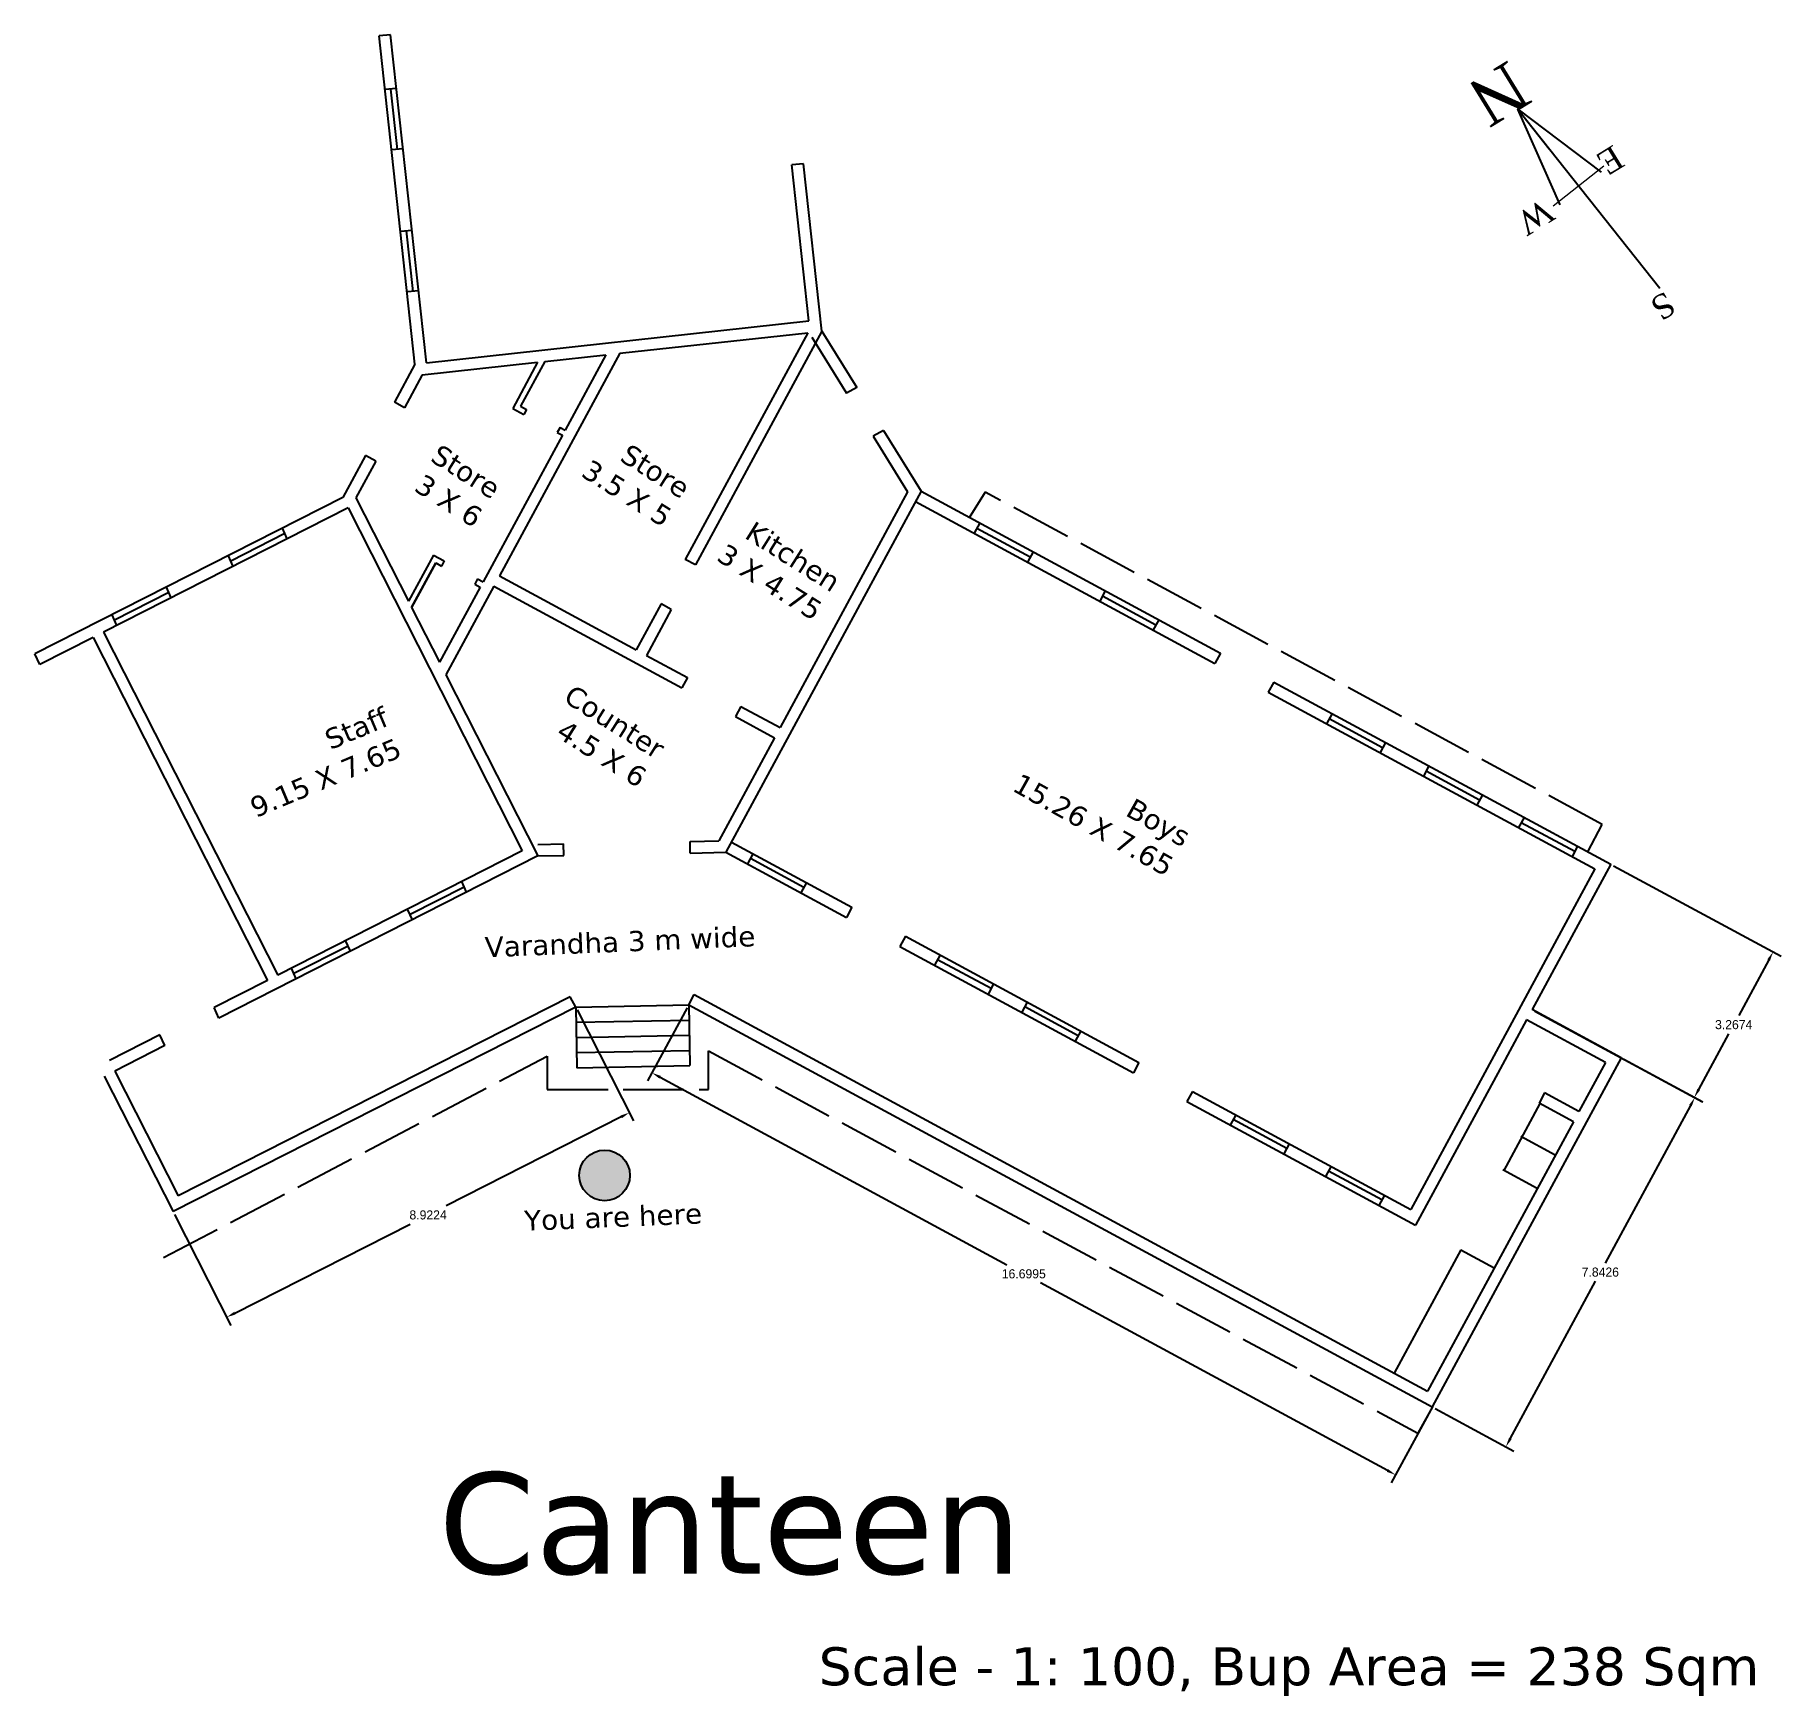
# Model space of a CAD drawing. Header units: inches. Extents: x 23 to 359, y -50 to 144.
# Drawn here: x 324.77 to 359.27, y -49.92 to -17.09 of the extents above; entities that cross this region are included whole.
import ezdxf

# ---------------------------------------------------------------- set-up
doc = ezdxf.new("R2010")
doc.units = ezdxf.units.IN
doc.header["$MEASUREMENT"] = 0
doc.linetypes.add('ACAD_ISO02W100', pattern=[15, 12, -3])
doc.layers.add('WALL', color=7, linetype='Continuous', lineweight=30)
doc.layers.add('window', color=7, linetype='Continuous', lineweight=13)
doc.styles.add('PRASAD', font='arial.ttf')
doc.dimstyles.get("Standard").update_dxf_attribs({"dimtxt": 0.18, "dimasz": 0.18, "dimexe": 0.18, "dimexo": 0.0625, "dimgap": 0.09, "dimtad": 0, "dimtih": 1, "dimtoh": 1, "dimdec": 4, "dimzin": 0, "dimdsep": 46, "dimtxsty": 'Standard', "dimcen": 0.09, "dimadec": 0, "dimazin": 0, "dimtfac": 1, "dimtdec": 4, "dimtofl": 0, "dimtmove": 0, "dimatfit": 3, "dimfxl": 1, "dimtolj": 1, "dimtzin": 0, "dimarcsym": 0})

msp = doc.modelspace()

# ---------------------------------------------------------------- texts
at = {"char_height": 0.4, "attachment_point": 3}
for s, insert, width, rotation in [('{\\fVerdana|b0|i0|c0|p34;Store\\P3 X 6}', (334.01164, -25.94138), 5.3210924, 327.832503), ('{\\fVerdana|b0|i0|c0|p34;Store\\P3.5 X 5}', (337.75399, -25.93309), 5.3210924, 327.832503), ('{\\fVerdana|b0|i0|c0|p34;Kitchen\\P3 X 4.75}', (340.72668, -27.78154), 5.3210924, 327.832503), ('{\\fVerdana|b0|i0|c0|p34;Counter\\P4.5 X 6}', (337.25773, -31.08078), 5.3210924, 327.832503), ('{\\fVerdana|b0|i0|c0|p34;Staff\\P9.15 X 7.65}', (331.63709, -30.35902), 5.3210924, 22.813235), ('{\\fVerdana|b0|i0|c0|p34;Boys\\P15.26 X 7.65}', (347.64243, -32.80473), 5.3210924, 330.714155), ('{\\fVerdana|b0|i0|c0|p34;Varandha 3 m wide}', (338.99301, -34.70057), 6.6308903, 2.37994), ('{\\fVerdana|b0|i0|c0|p34;You are here}', (337.94004, -40.17959), 6.6308903, 2.37994)]:
    msp.add_mtext(s, dxfattribs=dict(at, insert=insert, width=width, rotation=rotation))
at = {"width": 174.942963, "attachment_point": 1}
for s, insert, char_height in [('{\\fVerdana|b0|i0|c0|p34;Canteen}', (332.74025, -45.50052), 2), ('{\\fVerdana|b0|i0|c0|p34;Scale - 1: 100, Bup Area = 238 Sqm}', (340.25456, -48.95478), 0.75)]:
    msp.add_mtext(s, dxfattribs=dict(at, insert=insert, char_height=char_height))
at = {"layer": 'WALL', "insert": (357.2337, -22.55443), "char_height": 0.4786827, "width": 1.2082117, "attachment_point": 1, "rotation": 211.551315, "style": 'PRASAD'}
msp.add_mtext('{\\fTimes New Roman|b0|i0|c0|p18;S}', dxfattribs=at)
at = {"layer": 'window', "attachment_point": 1, "rotation": 211.551315, "style": 'PRASAD'}
for s, insert, char_height, width in [('{\\fTimes New Roman|b0|i0|c0|p18;N}', (354.39166, -18.39697), 0.9573654, 2.4164234), ('{\\fTimes New Roman|b0|i0|c0|p18;E}', (356.20954, -19.66358), 0.4786827, 1.2082117), ('{\\fTimes New Roman|b0|i0|c0|p18;W}', (354.83156, -20.72064), 0.4786827, 1.2082117)]:
    msp.add_mtext(s, dxfattribs=dict(at, insert=insert, char_height=char_height, width=width))

# ---------------------------------------------------------------- blocks, each defined once
blk = doc.blocks.new('*D27')
at = {"color": 0, "lineweight": -2}
for p, q in [((335.483, -36.36), (336.596, -38.551)), ((336.354, -38.473), (332.892, -40.232)), ((327.529, -40.402), (328.642, -42.593)), ((328.721, -42.351), (332.183, -40.592))]:
    blk.add_line(p, q, dxfattribs=at)
at = {"color": 0}
for points in [[(336.341, -38.446), (336.368, -38.499), (336.515, -38.391)], [(328.707, -42.325), (328.734, -42.378), (328.56, -42.433)]]:
    blk.add_solid(points, dxfattribs=at)
at = {"layer": 'Defpoints', "color": 0}
for p in [(335.455, -36.305), (336.515, -38.391), (327.5, -40.346)]:
    blk.add_point(p, dxfattribs=at)
at = {"color": 0, "insert": (332.538, -40.412), "char_height": 0.18, "attachment_point": 5}
blk.add_mtext('\\A1;8.9224', dxfattribs=at)
blk = doc.blocks.new('*D28')
at = {"color": 0, "lineweight": -2}
for p, q in [((337.658, -36.316), (336.876, -37.762)), ((337.12, -37.69), (343.974, -41.396)), ((351.493, -45.462), (344.639, -41.756)), ((352.348, -44.26), (351.565, -45.706))]:
    blk.add_line(p, q, dxfattribs=at)
at = {"color": 0}
for points in [[(337.135, -37.663), (337.106, -37.716), (336.962, -37.604)], [(351.507, -45.436), (351.479, -45.488), (351.651, -45.548)]]:
    blk.add_solid(points, dxfattribs=at)
at = {"layer": 'Defpoints', "color": 0}
for p in [(337.688, -36.261), (352.377, -44.205), (351.651, -45.548)]:
    blk.add_point(p, dxfattribs=at)
at = {"color": 0, "insert": (344.307, -41.576), "char_height": 0.18, "attachment_point": 5}
blk.add_mtext('\\A1;16.6995', dxfattribs=at)
blk = doc.blocks.new('*D29')
at = {"color": 0, "lineweight": -2}
for p, q in [((356.163, -37.336), (357.721, -38.178)), ((357.477, -38.251), (355.795, -41.362)), ((353.918, -44.833), (355.6, -41.722)), ((352.432, -44.234), (353.99, -45.077))]:
    blk.add_line(p, q, dxfattribs=at)
at = {"color": 0}
for points in [[(357.451, -38.237), (357.503, -38.265), (357.563, -38.093)], [(353.891, -44.819), (353.944, -44.847), (353.832, -44.991)]]:
    blk.add_solid(points, dxfattribs=at)
at = {"layer": 'Defpoints', "color": 0}
for p in [(356.108, -37.306), (357.563, -38.093), (352.377, -44.205)]:
    blk.add_point(p, dxfattribs=at)
at = {"color": 0, "insert": (355.697, -41.542), "char_height": 0.18, "attachment_point": 5}
blk.add_mtext('\\A1;7.8426', dxfattribs=at)
blk = doc.blocks.new('*D30')
at = {"color": 0, "lineweight": -2}
for p, q in [((355.958, -33.51), (359.268, -35.3)), ((359.024, -35.373), (358.43, -36.472)), ((354.404, -36.384), (357.713, -38.174)), ((357.641, -37.93), (358.235, -36.832))]:
    blk.add_line(p, q, dxfattribs=at)
at = {"color": 0}
for points in [[(358.997, -35.359), (359.05, -35.387), (359.109, -35.215)], [(357.614, -37.916), (357.667, -37.945), (357.555, -38.089)]]:
    blk.add_solid(points, dxfattribs=at)
at = {"layer": 'Defpoints', "color": 0}
for p in [(355.903, -33.481), (359.109, -35.215), (354.349, -36.355)]:
    blk.add_point(p, dxfattribs=at)
at = {"color": 0, "insert": (358.332, -36.652), "char_height": 0.18, "attachment_point": 5}
blk.add_mtext('\\A1;3.2674', dxfattribs=at)

# ---------------------------------------------------------------- dimensions: what is measured, and where the dimension line sits
for p1, p2, distance, picture, middle in [((354.34869, -36.35472), (355.90295, -33.48062), -3.64524, '*D30', (358.33224, -36.65163)), ((327.5002, -40.3464), (335.45466, -36.30456), -2.34031, '*D27', (332.53758, -40.41189)), ((337.68818, -36.26091), (352.37738, -44.20454), -1.5268, '*D28', (344.30651, -41.57573)), ((352.37738, -44.20454), (356.10793, -37.30608), -1.6537, '*D29', (355.69729, -41.54194))]:
    dim = msp.add_aligned_dim(p1=p1, p2=p2, distance=distance, dimstyle='Standard')
    dim.commit()
    dim.dimension.update_dxf_attribs({"geometry": picture, "text_midpoint": middle})

# ---------------------------------------------------------------- hatches: boundary and pattern name
msp.add_hatch(color=1).paths.add_polyline_path([(336.52565, -39.62986, 1), (335.52565, -39.62986, 1)])

# ---------------------------------------------------------------- linework, layer by layer
for p, q in [((331.7978, -17.09447), (331.56837, -17.11222)), ((332.27947, -23.59831), (331.56837, -17.11222)), ((332.5081, -23.57324), (331.7978, -17.09447)), ((331.91403, -18.15463), (331.6846, -18.17238)), ((331.79853, -18.16356), (331.92951, -19.35702)), ((332.04487, -19.34809), (331.81544, -19.36584)), ((339.95418, -19.6435), (339.72475, -19.66124)), ((340.06283, -22.74498), (339.72475, -19.66124)), ((340.31653, -22.94855), (339.95418, -19.6435)), ((332.22151, -20.95922), (331.99208, -20.97697)), ((332.10632, -20.96813), (332.2373, -22.16158)), ((332.35235, -22.15268), (332.12292, -22.17043)), ((332.5081, -23.57324), (340.06283, -22.74498)), ((336.32789, -23.38584), (340.03857, -22.97902)), ((340.03857, -22.97902), (337.61643, -27.458)), ((340.31653, -22.94855), (337.81874, -27.56741)), ((340.12104, -23.06972), (340.80581, -24.17444)), ((340.31653, -22.94855), (341.00648, -24.06162)), ((336.32789, -23.38584), (333.94949, -27.78393)), ((334.84143, -23.54881), (336.04993, -23.41631)), ((336.04993, -23.41631), (335.24536, -24.9041)), ((332.27947, -23.59831), (331.87224, -24.35134)), ((332.42441, -23.81379), (334.70245, -23.56404)), ((334.70245, -23.56404), (334.20989, -24.47488)), ((334.84143, -23.54881), (334.36575, -24.42842)), ((334.84143, -23.54881), (334.36575, -24.42842)), ((332.42441, -23.81379), (332.07456, -24.46074)), ((341.00648, -24.06162), (340.80581, -24.17444)), ((332.07456, -24.46074), (331.87224, -24.35134)), ((334.20989, -24.47488), (334.43088, -24.59439)), ((334.36575, -24.42842), (334.48558, -24.49323)), ((334.48558, -24.49323), (334.43088, -24.59439)), ((335.19066, -25.00526), (333.62357, -27.9031)), ((335.1453, -24.84999), (335.09059, -24.95115)), ((335.09059, -24.95115), (335.19066, -25.00526)), ((335.1453, -24.84999), (335.24536, -24.9041)), ((341.53382, -24.91235), (341.33315, -25.02516)), ((341.33315, -25.02516), (342.01193, -26.1202)), ((341.53382, -24.91235), (342.27766, -26.11234)), ((331.30143, -25.40688), (330.85243, -26.23716)), ((331.50374, -25.51628), (331.11211, -26.24049)), ((331.50374, -25.51628), (331.30143, -25.40688)), ((342.27766, -26.11234), (338.4199, -33.24604)), ((342.01193, -26.1202), (339.4915, -30.78094)), ((342.27766, -26.11234), (348.19131, -29.31032)), ((330.85243, -26.23716), (324.77077, -29.32739)), ((330.95662, -26.44221), (326.12462, -28.89746)), ((330.95662, -26.44221), (334.3994, -33.2177)), ((331.11211, -26.24049), (332.15023, -28.28355)), ((342.16825, -26.31465), (348.0819, -29.51263)), ((329.75715, -27.05169), (329.66287, -26.8416)), ((343.43558, -26.73852), (343.32617, -26.94083)), ((344.43366, -27.41559), (343.37812, -26.84477)), ((329.71018, -26.94702), (328.63901, -27.49103)), ((328.68609, -27.59592), (328.59181, -27.38584)), ((332.64279, -27.37272), (332.15023, -28.28355)), ((332.68925, -27.52858), (332.21357, -28.4082)), ((332.21357, -28.4082), (332.68925, -27.52858)), ((332.64279, -27.37272), (332.85683, -27.48847)), ((332.68925, -27.52858), (332.80213, -27.58962)), ((332.85683, -27.48847), (332.80213, -27.58962)), ((337.81874, -27.56741), (337.61643, -27.458)), ((344.49112, -27.30933), (344.38172, -27.51165)), ((333.51655, -27.84523), (333.46184, -27.94638)), ((333.51655, -27.84523), (333.62357, -27.9031)), ((333.94949, -27.78393), (336.65033, -29.24449)), ((327.41418, -28.11309), (326.34302, -28.6571)), ((327.46137, -28.21823), (327.36709, -28.00814)), ((333.56887, -28.00426), (332.7643, -29.49205)), ((333.84008, -27.98624), (332.89097, -29.74134)), ((333.46184, -27.94638), (333.56887, -28.00426)), ((333.84008, -27.98624), (337.55386, -29.99458)), ((345.91606, -28.07991), (345.80665, -28.28222)), ((346.91414, -28.75698), (345.8586, -28.18617)), ((326.39031, -28.76246), (326.29602, -28.55237)), ((332.21357, -28.4082), (332.7643, -29.49205)), ((337.14075, -28.33762), (336.65033, -29.24449)), ((337.34306, -28.44703), (336.85264, -29.3539)), ((337.34306, -28.44703), (337.14075, -28.33762)), ((326.12462, -28.89746), (329.5674, -35.67295)), ((346.9716, -28.65073), (346.8622, -28.85304)), ((325.91957, -29.00165), (324.86505, -29.53747)), ((325.91957, -29.00165), (329.36235, -35.77714)), ((348.19131, -29.31032), (348.0819, -29.51263)), ((324.86505, -29.53747), (324.77077, -29.32739)), ((336.85264, -29.3539), (337.66327, -29.79227)), ((332.89097, -29.74134), (334.70863, -33.31856)), ((337.66327, -29.79227), (337.55386, -29.99458)), ((349.24685, -29.88113), (349.13744, -30.08345)), ((349.24685, -29.88113), (355.90295, -33.48062)), ((349.13744, -30.08345), (355.59123, -33.57352)), ((338.71881, -30.36308), (338.60941, -30.5654)), ((338.60941, -30.5654), (339.38209, -30.98325)), ((338.71881, -30.36308), (339.4915, -30.78094)), ((350.39797, -30.50363), (350.28856, -30.70595)), ((351.39605, -31.1807), (350.3405, -30.60989)), ((339.38209, -30.98325), (338.28136, -33.01871)), ((351.45351, -31.07445), (351.3441, -31.27676)), ((352.3114, -31.53838), (352.202, -31.74069)), ((353.30948, -32.21545), (352.25394, -31.64464)), ((353.36694, -32.1092), (353.25754, -32.31151)), ((354.19205, -32.5554), (354.08265, -32.75771)), ((355.19013, -33.23247), (354.13459, -32.66165)), ((334.70414, -33.0886), (335.21618, -33.0786)), ((335.21692, -33.30863), (335.21618, -33.0786)), ((337.71604, -33.02975), (338.28136, -33.01871)), ((337.71678, -33.25978), (337.71604, -33.02975)), ((338.5293, -33.04373), (340.91288, -34.33272)), ((334.70863, -33.31856), (328.40629, -36.52092)), ((334.3994, -33.2177), (329.5674, -35.67295)), ((334.70863, -33.31856), (335.21692, -33.30863)), ((337.71678, -33.25978), (338.4199, -33.24604)), ((338.4199, -33.24604), (340.80348, -34.53503)), ((338.95523, -33.27406), (338.84582, -33.47638)), ((339.96034, -33.93815), (338.90479, -33.36733)), ((355.24759, -33.12621), (355.13819, -33.32853)), ((355.59123, -33.57352), (351.95228, -40.3026)), ((355.90295, -33.48062), (354.34869, -36.35472)), ((333.2523, -33.93243), (332.18106, -34.47625)), ((333.29839, -34.03513), (333.20411, -33.82505)), ((340.01077, -33.84488), (339.90137, -34.04719)), ((332.22733, -34.57937), (332.13305, -34.36928)), ((340.91288, -34.33272), (340.80348, -34.53503)), ((330.95613, -35.0981), (329.88489, -35.64193)), ((331.00261, -35.20167), (330.90833, -34.99159)), ((341.96842, -34.90354), (341.85902, -35.10585)), ((341.85902, -35.10585), (346.47332, -37.60117)), ((341.96842, -34.90354), (346.58272, -37.39886)), ((342.65493, -35.27479), (342.54552, -35.4771)), ((343.66004, -35.93887), (342.60449, -35.36805)), ((329.36235, -35.77714), (328.31201, -36.31084)), ((329.93155, -35.7459), (329.83727, -35.53582)), ((343.71047, -35.8456), (343.60107, -36.04791)), ((335.34512, -36.10223), (327.60105, -40.03716)), ((335.45466, -36.30456), (335.34512, -36.10223)), ((337.68818, -36.26091), (337.79758, -36.0586)), ((337.79758, -36.0586), (352.28448, -43.89282)), ((344.37606, -36.20554), (344.26666, -36.40785)), ((335.45466, -36.30456), (327.5002, -40.3464)), ((328.40629, -36.52092), (328.31201, -36.31084)), ((335.45466, -36.30456), (337.68818, -36.26091)), ((335.45466, -36.30456), (335.47811, -37.50433)), ((335.46052, -36.6045), (337.69404, -36.56086)), ((337.68818, -36.26091), (352.37738, -44.20454)), ((337.68818, -36.26091), (337.71162, -37.46068)), ((345.38117, -36.86962), (344.32563, -36.29881)), ((354.23929, -36.55703), (353.71604, -37.52461)), ((355.79621, -37.39898), (354.23929, -36.55703)), ((356.10793, -37.30608), (354.34869, -36.35472)), ((327.24095, -36.85507), (326.24206, -37.36263)), ((327.33523, -37.06515), (327.24095, -36.85507)), ((335.46638, -36.90444), (337.6999, -36.8608)), ((345.43161, -36.77636), (345.3222, -36.97867)), ((327.33523, -37.06515), (326.34625, -37.56767)), ((335.47225, -37.20438), (337.70576, -37.16074)), ((326.34625, -37.56767), (327.60105, -40.03716)), ((335.47811, -37.50433), (337.71162, -37.46068)), ((346.58272, -37.39886), (346.47332, -37.60117)), ((353.71604, -37.52461), (352.04519, -40.61432)), ((356.10793, -37.30608), (352.37738, -44.20454)), ((355.79621, -37.39898), (355.27296, -38.36656)), ((326.1412, -37.67186), (327.5002, -40.3464)), ((347.63826, -37.96967), (347.52886, -38.17198)), ((347.52886, -38.17198), (352.04519, -40.61432)), ((347.63826, -37.96967), (351.95228, -40.3026)), ((354.50384, -38.21212), (353.79033, -39.53154)), ((354.50384, -38.21212), (353.79033, -39.53154)), ((354.59566, -38.00029), (354.48625, -38.2026)), ((355.16356, -38.56887), (354.48625, -38.2026)), ((355.27296, -38.36656), (354.59566, -38.00029)), ((348.49616, -38.4336), (348.38675, -38.63592)), ((349.50127, -39.09769), (348.44572, -38.52687)), ((355.16356, -38.56887), (352.28448, -43.89282)), ((354.8068, -39.22859), (354.12949, -38.86232)), ((349.5517, -39.00442), (349.4423, -39.20673)), ((350.37681, -39.45062), (350.2674, -39.65293)), ((351.38192, -40.1147), (350.32637, -39.54389)), ((354.45004, -39.8883), (353.77273, -39.52203)), ((351.43235, -40.02144), (351.32295, -40.22375)), ((352.9424, -41.09952), (351.62476, -43.53606)), ((352.9424, -41.09952), (353.60211, -41.45628)), ((352.37957, -44.20005), (352.09216, -44.72177))]:
    msp.add_line(p, q)
at = {"linetype": 'ACAD_ISO02W100', "ltscale": 0.1}
for p, q in [((343.5459, -26.13009), (343.23083, -26.63857)), ((355.7335, -32.69345), (343.5459, -26.13009)), ((355.44983, -33.23491), (355.7335, -32.69345)), ((338.07993, -37.93279), (338.07993, -37.17157)), ((338.07993, -37.17157), (352.09216, -44.72177)), ((327.30893, -41.2545), (334.89365, -37.27537)), ((334.89365, -37.27537), (334.89365, -37.93279)), ((334.89365, -37.93279), (338.07993, -37.93279))]:
    msp.add_line(p, q, dxfattribs=at)
msp.add_circle((336.02565, -39.62986), 0.5)
at = {"layer": 'window'}
msp.add_line((354.76605, -20.47154), (355.7661, -19.67825), dxfattribs=at)

msp.set_redraw_order([(e.dxf.handle, doc.entitydb.next_handle()) for e in msp.query("TEXT MTEXT ATTDEF DIMENSION ARC_DIMENSION")])  # texts and dimensions are drawn at this point

# ---------------------------------------------------------------- leaders
at = {"layer": 'window'}
msp.add_leader([(354.06511, -18.56092), (356.87347, -22.10122)], dimstyle='Standard', override={"dimasz": 2, "dimgap": 1, "dimtad": 0, "dimldrblk": 'Open30'}, dxfattribs=at)

doc.saveas('drawing.dxf')
